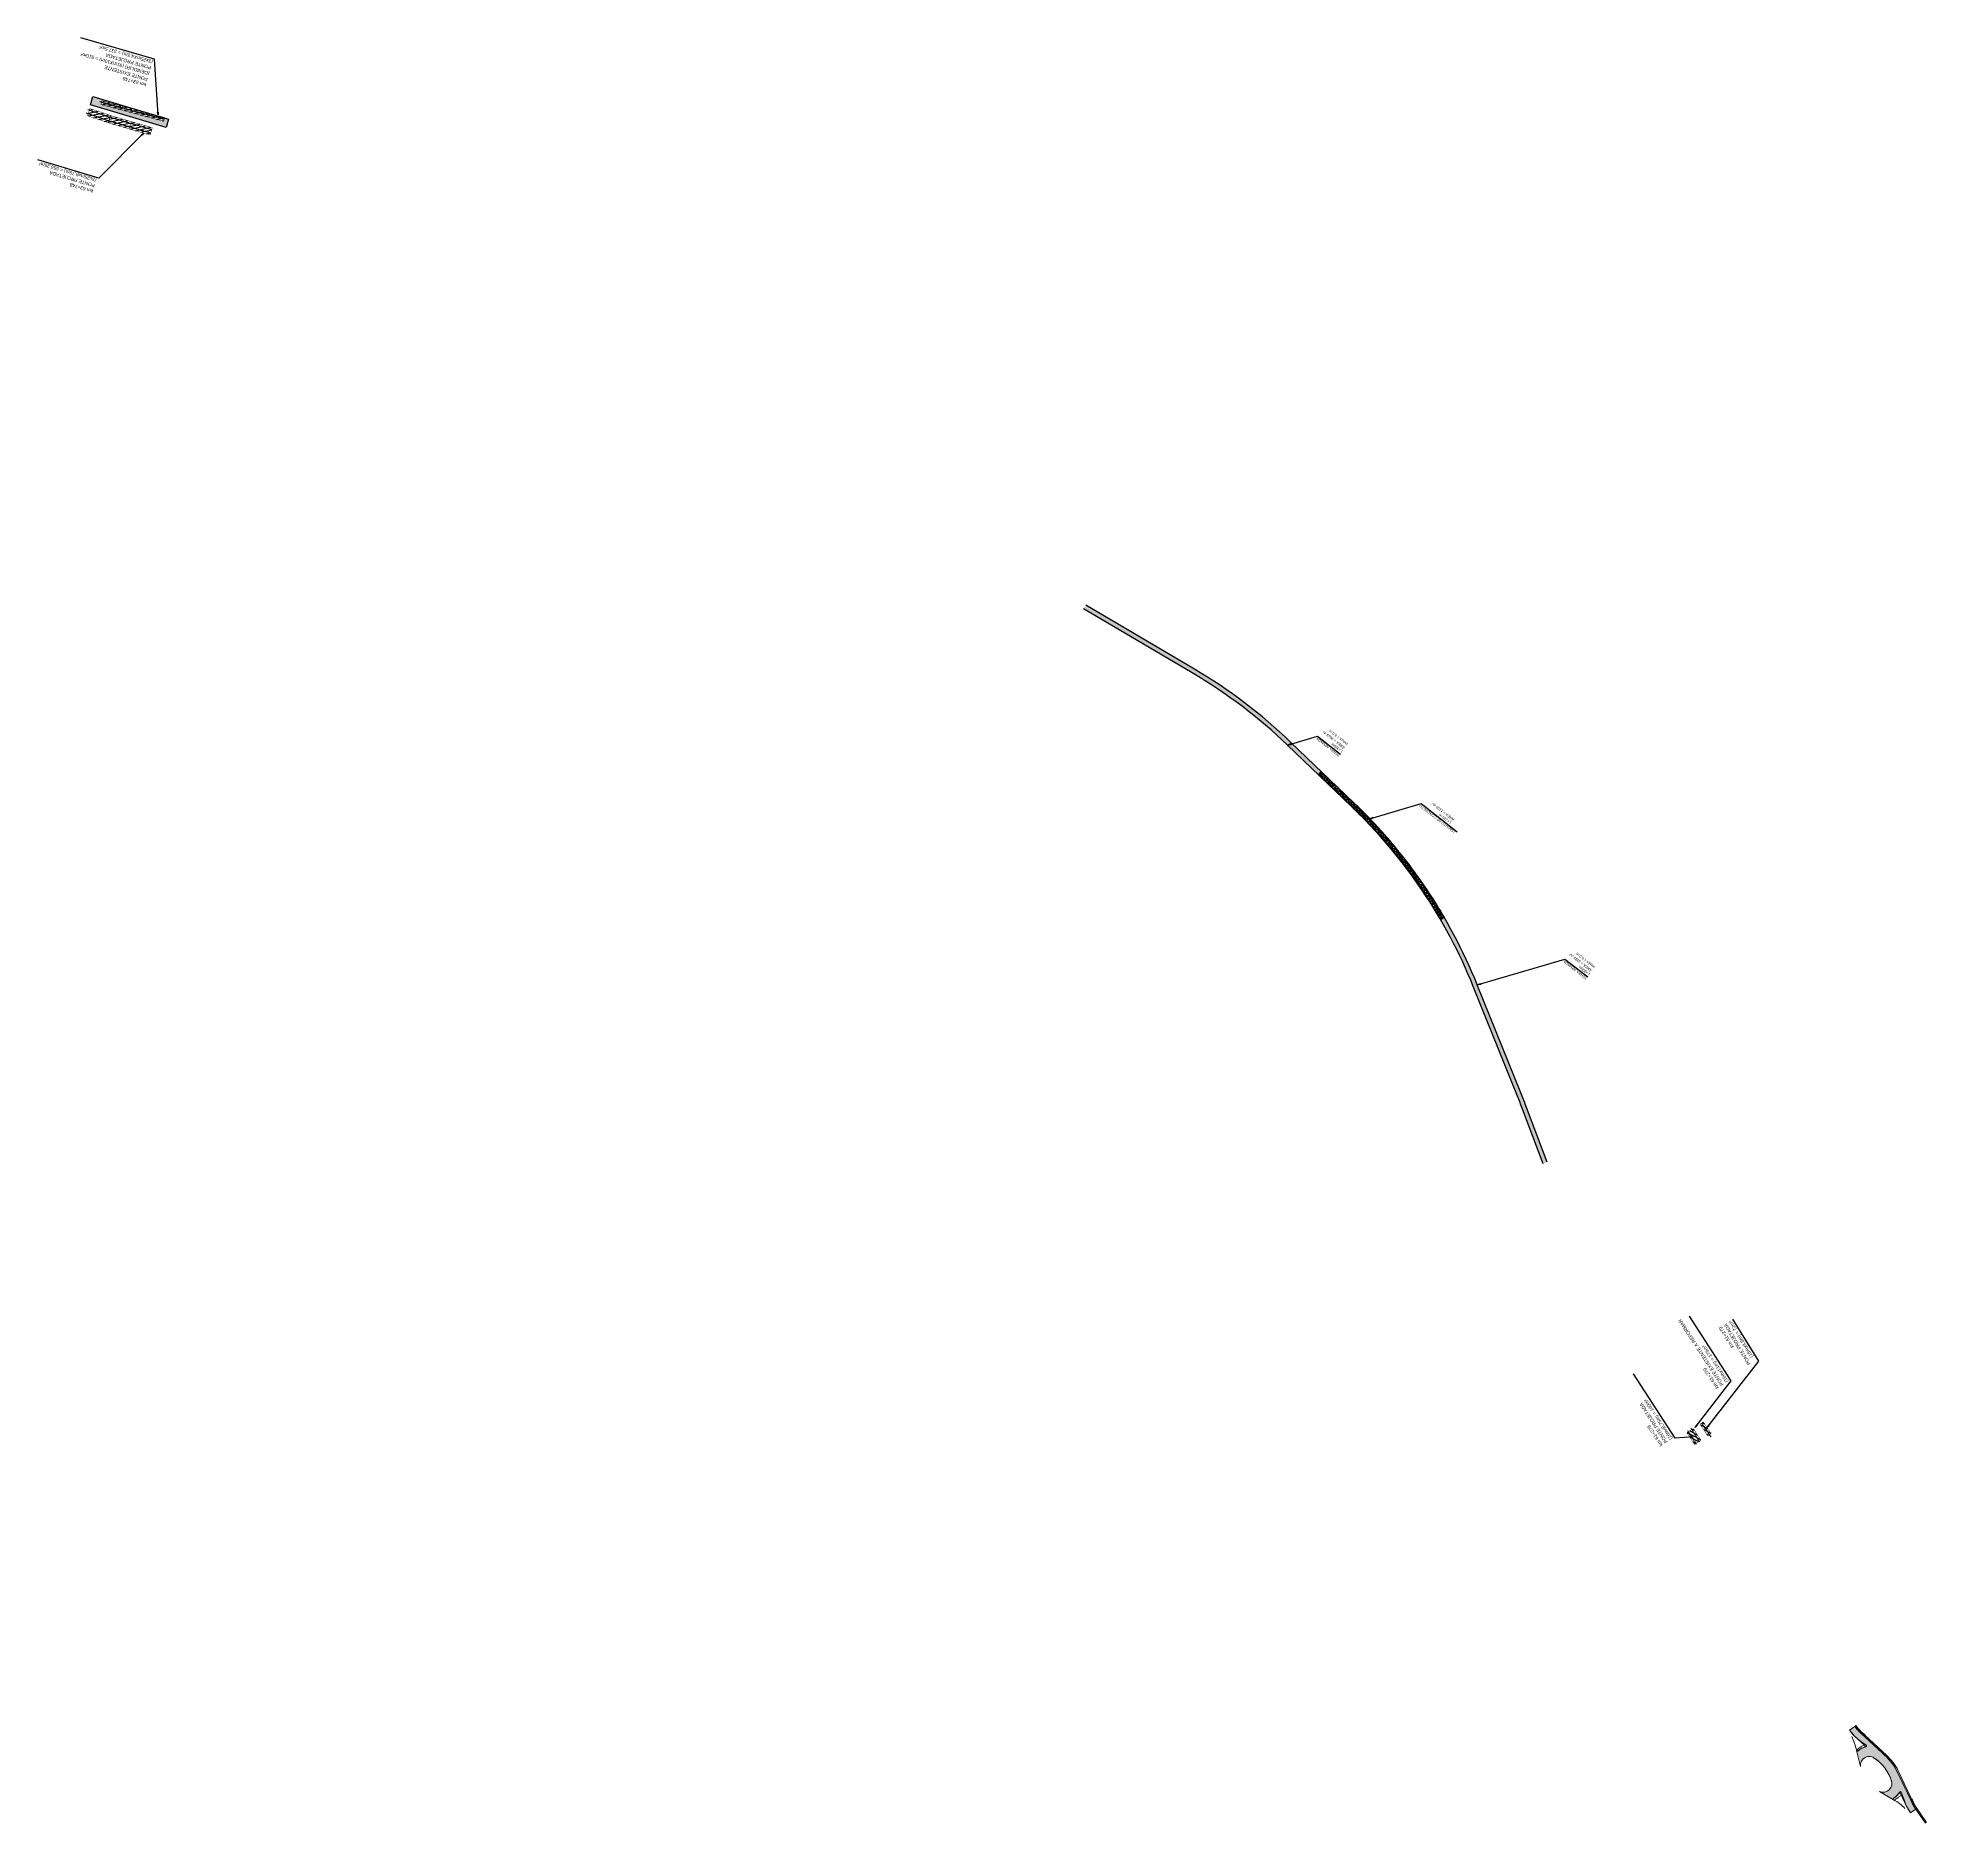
# Model space of a CAD drawing. Header units: metres. Extents: x 288915 to 323983, y 7382661 to 7464883.
# Drawn here: x 305838 to 308020, y 7433901 to 7435975 of the extents above; entities that cross this region are included whole.
import ezdxf

# ---------------------------------------------------------------- set-up
doc = ezdxf.new("R2010")
doc.units = ezdxf.units.M
doc.linetypes.add('CENTER', pattern=[50.800000000000004, 31.75, -6.35, 6.35, -6.35])
doc.layers.get('0').update_dxf_attribs({"color": 255})
for name, color, linetype in [('_METÁLICA', 2, 'Continuous'), ('_PASS. INFERIOR A CONSTRUIR', 10, 'Continuous'), ('_PONTE A DEMOLIR', 30, 'Continuous'), ('_TERRA ARMADA', 253, 'Continuous'), ('A-IMAGENS', 255, 'Continuous'), ('U-HZ-TEXTO-OAE', 2, 'Continuous')]:
    doc.layers.add(name, color=color, linetype=linetype)
for name, color, linetype, lineweight in [('Jundiai - Layout MRS_v4_2013-mod$0$U-HZ-PASSEIO', 45, 'Continuous', 0), ('Jundiai - Layout MRS_v4_2013-mod$0$U-HZ-VIARIO_LOCAL', 5, 'Continuous', 0), ('U-HZ-ESTRUTURAS', 2, 'Continuous', 30), ('U-HZ-PASSEIO', 45, 'Continuous', 0), ('U-HZ-VIARIO_LOCAL', 255, 'Continuous', 0)]:
    doc.layers.add(name, color=color, linetype=linetype, lineweight=lineweight)
doc.styles.add('ARIAL', font='arial.ttf')
doc.styles.add('DIM', font='arial.ttf', dxfattribs={"width": 0.8})
doc.linetypes.add('FENCELINE2', pattern='A,6.35,-2.54,[132,ltypeshp.shx,S=2.54,R=0,X=-2.54,Y=0],-2.54,25.4', length=36.83)
doc.dimstyles.new('U-1_2000', dxfattribs={"dimscale": 2, "dimtxt": 1.5, "dimasz": 0.75, "dimexe": 0.75, "dimexo": 0.75, "dimgap": 0.25, "dimtad": 1, "dimzin": 4, "dimtxsty": 'DIM', "dimblk": 'ARCHTICK', "dimcen": 0.7, "dimdle": 0.75, "dimclrd": 256, "dimclre": 256, "dimclrt": 256, "dimaunit": 1, "dimadec": 3, "dimazin": 2, "dimtfac": 1, "dimtofl": 0, "dimtmove": 0, "dimatfit": 3, "dimldrblk": 'CLOSEDBLANK', "dimfxl": 0, "dimtolj": 1, "dimtzin": 0, "dimlwd": -1, "dimlwe": -1, "dimarcsym": 0})

# ---------------------------------------------------------------- blocks, each defined once
blk = doc.blocks.new('_ArchTick')
at = {"color": 0, "linetype": 'ByBlock', "const_width": 0.15}
blk.add_lwpolyline([(-0.5, -0.5), (0.5, 0.5)], dxfattribs=at)
blk = doc.blocks.new('PONTE DUPLA 16')
at = {"layer": '_PASS. INFERIOR A CONSTRUIR', "lineweight": -3}
h = blk.add_hatch(dxfattribs=at)
h.set_pattern_fill('ANSI31', color=256, scale=0.9999999999999998, angle=-42.12060717935838)
h.set_pattern_definition([(120, (43.15561505127698, 106.0764361061156), (-2.749630657015592, -1.587499999999999), [])])
h.paths.add_polyline_path([(34.52445276174694, 149.3121198043227), (43.270965767093, 149.4484195676632), (43.02481999527663, 165.4458846538328), (34.27829317748547, 165.3104826072231)])
at = {"layer": '_PASS. INFERIOR A CONSTRUIR', "lineweight": 30, "const_width": 0.4999999999999999, "flags": 128}
blk.add_lwpolyline([(34.52445276174694, 149.3121198043227), (43.270965767093, 149.4484195676632), (43.02481999527663, 165.4458846538328), (34.27829317748547, 165.3104826072231)], close=True, dxfattribs=at)
at = {"layer": 'A-IMAGENS', "color": 20, "linetype": 'CENTER', "ltscale": 0.05}
for p, q in [((36.49765043939327, 147.837952006092), (36.34215805913185, 166.6693125799724)), ((40.90155658638105, 167.2304901260296), (40.90155658638105, 148.5245755825434))]:
    blk.add_line(p, q, dxfattribs=at)
blk = doc.blocks.new('PONTE SIMPLES 16 - MRS')
at = {"layer": '_PASS. INFERIOR A CONSTRUIR', "lineweight": -3}
h = blk.add_hatch(dxfattribs=at)
h.set_pattern_fill('ANSI31', color=160, scale=0.9999999999999997, angle=-42.12060717935838)
h.set_pattern_definition([(120, (-55.23883416689932, 104.7548730773851), (-2.749630657015592, -1.587499999999998), [])])
h.paths.add_polyline_path([(-63.86999645642936, 147.9905567751266), (-59.37153994105756, 148.0606704242527), (-59.61768176779151, 164.0578790777363), (-64.11615209747106, 163.988663145341)])
at = {"layer": '_PASS. INFERIOR A CONSTRUIR', "color": 160, "lineweight": 30, "const_width": 0.4999999999999998, "flags": 128}
blk.add_lwpolyline([(-63.86999645642936, 147.9905567751266), (-59.37153994105756, 148.0606704242527), (-59.61768176779151, 164.0578790777363), (-64.11615209747106, 163.988663145341)], close=True, dxfattribs=at)
at = {"layer": 'A-IMAGENS', "color": 160, "linetype": 'CENTER', "ltscale": 0.05}
blk.add_line((-61.62026274669915, 148.0251724128611), (-61.77873780205846, 167.2177583281882), dxfattribs=at)
blk = doc.blocks.new('PONTE SIMPLES 25 - MRS')
at = {"layer": '_PASS. INFERIOR A CONSTRUIR', "lineweight": -3}
h = blk.add_hatch(dxfattribs=at)
h.set_pattern_fill('ANSI31', color=160, scale=0.9999999999999996, angle=-42.12060717935838)
h.set_pattern_definition([(120, (-55.238834165968, 149.8118160027079), (-2.749630657015591, -1.587499999999998), [])])
h.paths.add_polyline_path([(-63.86999645363539, 193.0474996999837), (-59.37153993919492, 193.1176133486442), (-59.75669636297971, 218.1496356213465), (-64.25516669172794, 218.0804196894169)])
at = {"layer": '_PASS. INFERIOR A CONSTRUIR', "color": 160, "lineweight": 30, "const_width": 0.4999999999999998, "flags": 128}
blk.add_lwpolyline([(-63.86999645363539, 193.0474996999837), (-59.37153993919492, 193.1176133486442), (-59.75669636297971, 218.1496356213465), (-64.25516669172794, 218.0804196894169)], close=True, dxfattribs=at)
at = {"layer": 'A-IMAGENS', "color": 160, "linetype": 'CENTER', "ltscale": 0.05}
blk.add_line((-61.62026274763048, 193.0821153377183), (-61.84460817277431, 220.2521256795153), dxfattribs=at)
blk = doc.blocks.new('PONTE DUPLA 25')
at = {"layer": '_PASS. INFERIOR A CONSTRUIR', "lineweight": -3}
h = blk.add_hatch(dxfattribs=at)
h.set_pattern_fill('ANSI31', color=256, scale=0.9999999999999998, angle=-42.12060717935838)
h.set_pattern_definition([(120, (42.94884956534952, 150.9912464409135), (-2.749630657015592, -1.587499999999999), [])])
h.paths.add_polyline_path([(34.31768727581948, 194.2269301391207), (43.06420028116554, 194.3632299024612), (42.67904385738075, 219.3952521751635), (33.93251703865826, 219.2598501280881)])
at = {"layer": '_PASS. INFERIOR A CONSTRUIR', "lineweight": 30, "const_width": 0.4999999999999999, "flags": 128}
blk.add_lwpolyline([(34.31768727581948, 194.2269301391207), (43.06420028116554, 194.3632299024612), (42.67904385738075, 219.3952521751635), (33.93251703865826, 219.2598501280881)], close=True, dxfattribs=at)
at = {"layer": 'A-IMAGENS', "color": 20, "linetype": 'CENTER', "ltscale": 0.05}
for p, q in [((36.44729412576974, 194.2165248588728), (36.22294869969458, 221.3865352011355)), ((40.69714925140011, 194.2516163272567), (40.47280382532495, 221.4216266695194))]:
    blk.add_line(p, q, dxfattribs=at)
blk = doc.blocks.new('A$C7C09332D')
at = {"layer": 'Jundiai - Layout MRS_v4_2013-mod$0$U-HZ-PASSEIO'}
h = blk.add_hatch(color=256, dxfattribs=at)
h.dxf.hatch_style = 1
h.paths.add_polyline_path([(596.0537819627951, 43.83639780355715), (637.8999967202537, 38.75782892014839, 0.09153442224953047), (660.1732031866165, 40.35463047040172), (699.2736373944209, 50.51077555771921, -0.01759615125324763), (705.4967282600692, 51.53493543993669), (707.9860999238986, 51.80458979831783), (707.8245614972232, 53.29586620976799), (705.3203222556037, 53.0246013626456, 0.01775293637662041), (698.9369021272282, 51.97308501601209), (659.7960990987099, 41.8064543252118, -0.09150379041600258), (638.0733873359858, 40.24779206607492), (596.234499962644, 45.32547167832985, 0.03847972272223719), (591.6281925261417, 45.52759037039917), (589.4746665470366, 45.4563452618152), (589.5242639193257, 43.95716545281604), (591.6777898977575, 44.02841056106048, -0.03847972272542338)])
at = {"layer": 'Jundiai - Layout MRS_v4_2013-mod$0$U-HZ-VIARIO_LOCAL', "transparency": 33554636}
h = blk.add_hatch(color=253, dxfattribs=at)
h.dxf.hatch_style = 1
edge = h.paths.add_edge_path()
edge.add_arc((643.1017083402714, 117.3460193799967), 77.3387947459783, 267.6112273124143, 286.1119800517534)
edge.add_line((664.5644255606458, 43.04500362463295), (690.9206160530448, 49.89089421276003))
edge.add_arc((715.3159344724776, -27.55718141488292), 81.1993594753716, 95.29358000230508, 107.4838718118946, ccw=False)
edge.add_line((707.8245614822954, 53.29586620815098), (707.3544592717662, 60.78111863601953))
edge.add_arc((711.2961241235822, -1.415908934230607), 62.32180164580046, 93.62620452567815, 106.6232511188564)
edge.add_line((693.4672751547769, 58.30125028174371), (682.9521541614085, 55.56999942567199))
edge.add_arc((682.7007514341507, 56.5378819959129), 1.000000000524415, 166.4505674060502, 284.5605338799528, ccw=False)
edge.add_arc((659.3689503915517, 62.16079491718467), 22.999793532182, 346.450207410749, 367.9538550278207)
edge.add_arc((683.1365796908128, 65.49066475128414), 0.9999999995965141, 72.05404695040289, 188.4682669166681, ccw=False)
edge.add_line((683.444699418731, 66.44201233889908), (665.4096194952726, 72.52928431518376))
edge.add_arc((661.2750414160772, 63.36028793478192), 10.05809278724279, -76.9623888635906, 65.72794499728423, ccw=False)
edge.add_arc((644.6867245729951, 98.94410121049488), 49.14450095050807, 256.2443328459045, 292.5637946629787, ccw=False)
edge.add_arc((634.9503871192644, 61.18751733286541), 10.16700665857872, 123.85280821508059, 258.94613169802, ccw=False)
edge.add_line((629.2867413908243, 69.6309254989028), (612.4098521964625, 61.19593231473118))
edge.add_arc((612.9036089808059, 60.3263322692352), 1.00000000060588, 0.07605129727897975, 119.58780463572441, ccw=False)
edge.add_arc((637.9148789056889, 60.47248655631127), 24.01170757201081, 180.3455823714475, 201.1684671335246)
edge.add_arc((614.5324949907175, 51.66714692484717), 1.000000000203401, -96.91972865663632, 7.726128246057215, ccw=False)
edge.add_line((614.4120163228363, 50.67443100828677), (603.8950838427991, 51.95079414825886))
edge.add_arc((589.8386469061451, -46.0101532886315), 98.96428973163667, 81.83435415685551, 90.35430316928593)
edge.add_line((589.2266797013581, 52.95224430877715), (589.474666561, 45.45634526293725))
edge.add_arc((592.4547052619503, -11.38049642921833), 56.9149119668854, 78.69515180732401, 93.00135319692419, ccw=False)
edge.add_line((603.6116853775457, 44.43015666585416), (639.8782373331487, 40.07443076279014))
at = {"layer": 'Jundiai - Layout MRS_v4_2013-mod$0$U-HZ-PASSEIO'}
for points in [[(589.524263930507, 43.95716545265168), (589.4746665591374, 45.45634526386857)], [(707.9185819253325, 51.79881572257727), (707.8245614822954, 53.29586620815098)]]:
    blk.add_lwpolyline(points, dxfattribs=at)
blk.add_lwpolyline([(707.986099909991, 51.80458979681134), (705.4967282600701, 51.53493543993682, 0.01759615125325064), (699.2736373944208, 50.51077555771917), (660.173203186132, 40.35463047027588, -0.0915344222474757), (637.8999967202544, 38.75782892014831), (596.0537819620222, 43.83639780431986)], format="xyb", dxfattribs=at)
for centre, start, end in [((591.1279122792184, -4.516315049491823), 77.19658337664626, 91.89482544340343), ((710.958576223813, 3.394183355383575), 93.59367212112024, 111.2729151862323)]:
    blk.add_arc(centre, 48.49999999999999, start, end, dxfattribs=at)
at = {"layer": 'Jundiai - Layout MRS_v4_2013-mod$0$U-HZ-VIARIO_LOCAL'}
for p, q in [((569.9237367482856, 44.80954177305102), (591.628192525357, 45.52759037073702)), ((569.9733341205865, 43.31036196369678), (591.6777898967266, 44.02841056138277)), ((614.4120163237676, 50.67443100828677), (597.138089963235, 52.77084105275571)), ((682.9521541614085, 55.56999942567199), (695.2490434329957, 58.80450423061848))]:
    blk.add_line(p, q, dxfattribs=at)
at = {"layer": 'Jundiai - Layout MRS_v4_2013-mod$0$U-HZ-VIARIO_LOCAL', "color": 253}
blk.add_lwpolyline([(639.8782373331487, 40.07443076279014, 0.0809005679128588), (664.5644255606458, 43.04500362463295), (690.9206160530448, 49.89089421276003, -0.05324040085393456), (707.8245614822954, 53.29586620815098), (707.3544592717662, 60.78111863601953, 0.05677118691654032), (693.4672751547769, 58.30125028174371), (682.9521541614085, 55.56999942567199, -0.5664063590794358), (681.7285832827911, 56.77216619625688, 0.09410367479273037), (682.1474821157753, 65.34340312611312, -0.5566741305772835), (683.444699418731, 66.44201233889908), (665.4096194952726, 72.52928431518376, -0.7178475595192995), (663.5440527992323, 53.56147076841444, -0.1598136391570292), (633.0010484652594, 51.20913553982973, -0.668767798600662), (629.2867413908243, 69.6309254989028), (612.4098521964625, 61.19593231473118, -0.5745132504224676), (613.9036081004888, 60.32765961438417, 0.09110781080922815), (615.523416986689, 51.80158500839025, -0.4912258556746057), (614.4120163228363, 50.67443100828677), (603.8950838427991, 51.95079414825886, 0.03719242550933804), (589.2266797013581, 52.95224430877715), (589.474666561, 45.45634526293725, -0.06250378415474654), (603.6116853775457, 44.43015666585416)], format="xyb", close=True, dxfattribs=at)
at = {"layer": 'Jundiai - Layout MRS_v4_2013-mod$0$U-HZ-VIARIO_LOCAL', "linetype": 'FENCELINE2', "ltscale": 0.5}
for points in [[(684.1246741209179, 63.06709859333932), (684.2848674096167, 61.37355070468038, -0.06947558091058087), (684.0320280669257, 55.85049135051668), (682.9521541623399, 55.56999942474067, -0.5664022679082199), (681.7285803798586, 56.77215414866805, 0.02312069274892701), (682.1307456241921, 58.86061608605087, 0.02732669591584505), (682.354863951914, 61.36187043692917, 0.0290860315691307), (682.2922012554482, 64.0356475431472, 0.01431417058615845), (682.1474821157753, 65.34340312611312, -0.5566741406241499), (683.4446994485334, 66.44201232958585, 0.00148179894957875), (684.02694722265, 66.25534032378346, 0.2513454814606322), (683.4375644428656, 65.5278396802023), (683.9656250113621, 63.90707178227603), (684.1246741209179, 63.067098592408)], [(611.9627940673381, 58.19748354330659), (611.8567759087309, 55.94098050985485, 0.0504774718033877), (612.0361148593947, 52.61821422353387, -0.0009622712937432218), (612.2960232393816, 50.93123360630125), (614.4120163228363, 50.67443100735545, 0.5666405150841235), (615.4646238600835, 52.02927365899086, -0.0326582218251177), (614.554667590186, 54.9170722765848, -0.02623789164365), (614.121216300875, 57.20167986303568, -0.02269791813701916), (613.9235045043752, 59.40122981462628, -0.01150032759086739), (613.9033830221742, 60.34758944809437, 0.5679045836067134), (612.4098521964625, 61.19593231473118), (610.527341388166, 60.18278432637453, -0.05188940577174506), (611.4323586020619, 59.99710915237665, -0.3649604929278775), (611.9138829596341, 59.26892813667655), (611.9627940682694, 58.19748354237527)]]:
    blk.add_lwpolyline(points, format="xyb", dxfattribs=at)
at = {"layer": 'Jundiai - Layout MRS_v4_2013-mod$0$U-HZ-VIARIO_LOCAL', "linetype": 'Continuous'}
blk.add_lwpolyline([(637.8999967202544, 38.75782892014831, 0.09153442225379824), (660.1732031870633, 40.35463047027588), (699.2736373944208, 50.51077555771917, -0.01759615125324792), (705.4967282600701, 51.53493543993682), (707.9860999239609, 51.80458979867399), (707.8245614971966, 53.29586621001363), (705.320322255604, 53.02460136264563, 0.01775293637662067), (698.9369021272287, 51.97308501601219), (659.796099097468, 41.80645432509482, -0.09150379040714346), (638.0733873359859, 40.24779206607491), (596.2344999620691, 45.32547167874873, 0.03847972272566798), (591.6281925234944, 45.52759037073702), (589.4746665479615, 45.45634526200593), (589.5242639193311, 43.95716545265168), (591.6777898985893, 44.02841056138277, -0.03847972272615221), (596.0537819629535, 43.83639780431986), (637.8999967202544, 38.75782892014831, 0.09153442225379824)], format="xyb", close=True, dxfattribs=at)
at = {"layer": 'Jundiai - Layout MRS_v4_2013-mod$0$U-HZ-VIARIO_LOCAL', "linetype": 'FENCELINE2', "ltscale": 0.5}
for points in [[(589.4746665470302, 45.45634526200593), (589.5242639193311, 43.95716545265168)], [(707.8245614971966, 53.29586621001363), (707.9860999239609, 51.80458979774266)]]:
    blk.add_lwpolyline(points, dxfattribs=at)
at = {"layer": 'Jundiai - Layout MRS_v4_2013-mod$0$U-HZ-VIARIO_LOCAL'}
blk.add_lwpolyline([(707.8245614822954, 53.29586620815098), (705.320322255604, 53.02460136264563, 0.01775293637661987), (698.9369021272287, 51.97308501601219), (659.796099094674, 41.8064543241635, -0.09150379039848261), (638.0733873359859, 40.24779206607491), (596.2344999620691, 45.32547167874873)], format="xyb", dxfattribs=at)
for centre, radius, start, end in [((683.1365796914324, 65.49066475126892), 0.9999999999999999, 72.05404743988657, 187.9754289353633), ((715.2299088872969, 164.5817302726209), 103.1586340401089, 252.0540474398866, 261.44391683504), ((591.1279122754931, -4.516315040178597), 57.49999999068014, 82.90931412876307, 91.89482544340343), ((592.6201399592683, 15.5439941836521), 30, 83.08027142857344, 91.89482544340343), ((592.6201399592683, 15.5439941836521), 28.5, 83.08027142857344, 91.89482544340343), ((589.1307455198839, 102.1948906285688), 47.14691284325878, 279.4446427941974, 299.5878027385507), ((612.9036089796573, 60.32633226830512), 0.9999999999999999, 0.07605129726358544, 119.5878027385507), ((636.9035878377035, 60.3581885676831), 23, 180.0760512972636, 201.2308636692152), ((614.5324949910864, 51.66714692488313), 0.9999999999999999, 263.0802713756005, 21.23086366921522), ((644.711935447529, 99.87940850388259), 49.99999999999999, 254.2988692665265, 295.4950639122142), ((682.7007514340803, 56.53788199555129), 0.9999999999999999, 166.4505674368387, 284.5605338890645), ((659.3687158124521, 62.16070279758424), 23, 346.4505674368387, 7.975428935363349), ((711.6798568898812, -3.766010526567698), 64.69189244174866, 93.83374240965938, 104.7134894598644)]:
    blk.add_arc(centre, radius, start, end, dxfattribs=at)
at = {"layer": 'U-HZ-PASSEIO'}
for points in [[(589.524263930507, 43.95716545265168), (589.4746665591374, 45.45634526386857)], [(707.9185819253325, 51.79881572257727), (707.8245614822954, 53.29586620815098)]]:
    blk.add_lwpolyline(points, dxfattribs=at)
for centre, start, end in [((591.1279122792184, -4.516315049491823), 77.19658337664626, 91.89482544340343), ((710.958576223813, 3.394183355383575), 93.59367212112024, 111.2729151862323)]:
    blk.add_arc(centre, 48.49999999999999, start, end, dxfattribs=at)
at = {"layer": 'U-HZ-VIARIO_LOCAL'}
for p, q in [((569.9237367482856, 44.80954177305102), (589.4746665582061, 45.45634526293725)), ((615.0363252172247, 49.0164990099147), (603.8700743289664, 51.5540631050244)), ((682.6398993823677, 54.07297136541456), (690.0969574255869, 56.97629661299288))]:
    blk.add_line(p, q, dxfattribs=at)
for centre, radius, start, end in [((683.1365796914324, 65.49066475126892), 0.9999999999999999, 72.05404743988657, 187.9754289353633), ((715.2299088872969, 164.5817302726209), 103.1586340401089, 252.0540474398866, 261.44391683504), ((591.1279122792184, -4.516315049491823), 57.49999999999999, 77.1968083334774, 91.89482544340343), ((591.1279122792184, -4.516315049491823), 49.99999999999999, 77.19658337664626, 91.89482544340343), ((589.1307455198839, 102.1948906285688), 47.14691284325878, 279.4446427941974, 299.5878027385507), ((612.9036089796573, 60.32633226830512), 0.9999999999999999, 0.07605129726358544, 119.5878027385507), ((636.9035878377035, 60.3581885676831), 23, 180.0760512972636, 205.5907208174966), ((615.2579280342907, 49.99163602292538), 0.9999999999999999, 257.1968083973352, 25.59072081749659), ((682.2770886197686, 55.00483420398086), 0.9999999999999999, 162.6528065811437, 291.2729151862322), ((659.3687158124521, 62.16070279758424), 23, 342.6528065811437, 7.975428935363349), ((710.958576223813, 3.394183355383575), 57.49999999999999, 93.59367212112024, 111.2729151862323), ((710.958576223813, 3.394183355383575), 49.99999999999999, 93.59367212112024, 111.2729151862323)]:
    blk.add_arc(centre, radius, start, end, dxfattribs=at)

msp = doc.modelspace()

# ---------------------------------------------------------------- hatches: boundary and pattern name
at = {"layer": '_METÁLICA'}
h = msp.add_hatch(dxfattribs=at)
h.set_pattern_fill('NET3', color=256)
h.set_pattern_definition([(0, (0, 0), (0, 3.175), []), (59.99999999999999, (0, 0), (-2.749630657015592, 1.5875), []), (120, (0, 0), (-2.749630657015593, -1.587499999999999), [])])
edge = h.paths.add_edge_path()
edge.add_arc((306938.8555098717, 7434657.905611497), 602.5000000027484, 37.29538805798658, 43.78469447518036)
edge.add_arc((306938.8555098015, 7434657.905611432), 602.5000000985488, 43.78469447503691, 46.20709021637212)
edge.add_line((307355.8179559771, 7435092.817750373), (307317.8131901142, 7435129.253983639))
edge.add_line((307317.8131901142, 7435129.253983639), (307314.352920852, 7435125.64475427))
edge.add_line((307314.352920852, 7435125.64475427), (307352.3576867149, 7435089.208521005))
edge.add_arc((306938.8555095874, 7434657.905611225), 597.5000003960233, 43.830100460520214, 46.20709021527438, ccw=False)
edge.add_arc((306938.8555098956, 7434657.905611515), 597.4999999731309, 37.53067690348013, 43.83010046094739, ccw=False)
edge.add_arc((306930.0379711593, 7434651.552684425), 608.3627551637804, 30.316512122086124, 37.4992698842741, ccw=False)
edge.add_line((307455.2071892035, 7434958.639861444), (307459.5278041485, 7434961.156279898))
edge.add_arc((306929.1448689238, 7434650.967451345), 614.4291393942347, 30.32077735183102, 37.26140264349564)
at = {"layer": '_PONTE A DEMOLIR', "transparency": 33554495}
h = msp.add_hatch(color=256, dxfattribs=at)
h.dxf.hatch_style = 1
h.paths.add_polyline_path([(305985.5184349617, 7435872.017543149), (305898.3223612406, 7435898.05299451), (305901.1833998518, 7435907.634980633), (305988.379473573, 7435881.599529272)])
at = {"layer": '_TERRA ARMADA'}
h = msp.add_hatch(dxfattribs=at)
h.set_pattern_fill('ANSI36', color=256, scale=0.2, angle=55)
h.set_pattern_definition([(99.99999999999997, (19.25071957998443, 25.02210916299373), (-0.8183194605951285, 0.9841010227163158), [1.5875, -0.3174999999999999, 0, -0.3174999999999999])])
edge = h.paths.add_edge_path()
edge.add_line((307317.8131901146, 7435129.253983637), (307282.3406442506, 7435163.262506681))
edge.add_arc((306865.3781981485, 7434728.350367805), 602.5000000006524, 46.20709021712421, 59.45767888662205)
edge.add_line((307171.5534311599, 7435247.255924425), (307046.0829744333, 7435321.288560682))
edge.add_line((307046.0829744333, 7435321.288560682), (307043.5421011298, 7435316.982290503))
edge.add_line((307043.5421011298, 7435316.982290503), (307169.0125578569, 7435242.949654246))
edge.add_arc((306865.3781981523, 7434728.350367807), 597.4999999971736, 46.207090217359394, 59.45767888684952, ccw=False)
edge.add_line((307278.880374988, 7435159.653277313), (307314.3529208518, 7435125.64475427))
edge.add_line((307314.3529208518, 7435125.64475427), (307317.8131901143, 7435129.253983637))
edge = h.paths.add_edge_path()
edge.add_arc((306938.8555098724, 7434657.905611502), 602.4999999994262, 21.950292038755492, 30.218292636549677, ccw=False)
edge.add_line((307497.6793824061, 7434883.121351373), (307548.59260679, 7434756.791259019))
edge.add_arc((306804.2670338004, 7434456.815107525), 802.5000000442739, 20.791801248330387, 21.950292041038097, ccw=False)
edge.add_line((307554.5054097887, 7434741.681092272), (307578.4199434153, 7434678.698490511))
edge.add_line((307578.4199434153, 7434678.698490511), (307573.7455610109, 7434676.923624562))
edge.add_line((307573.7455610109, 7434676.923624562), (307549.831027384, 7434739.906226324))
edge.add_arc((306804.2670338505, 7434456.815107525), 797.4999999976461, 20.7918012496647, 21.95029204234534)
edge.add_line((307543.9550642794, 7434754.922248729), (307493.0418398954, 7434881.252341085))
edge.add_arc((306938.8555098741, 7434657.905611499), 597.499999999273, 21.95029203916987, 30.21742792818581)
edge.add_line((307455.1682590942, 7434958.61709281), (307459.5232139524, 7434961.164128409))

# ---------------------------------------------------------------- linework, layer by layer
for points in [[(307169.0125578569, 7435242.949654246), (307043.5421011298, 7435316.982290503)], [(307171.5534311599, 7435247.255924425), (307046.0829744333, 7435321.288560682)], [(307352.3576867149, 7435089.208521005), (307278.880374988, 7435159.653277313)], [(307355.8179559771, 7435092.817750373), (307282.3406442506, 7435163.262506681)], [(307543.9550642794, 7434754.922248729), (307493.0418398954, 7434881.252341085)], [(307548.59260679, 7434756.791259019), (307497.6793824061, 7434883.121351373)], [(307573.7455610109, 7434676.923624562), (307549.831027384, 7434739.906226324)], [(307578.4199434153, 7434678.698490511), (307554.5054097887, 7434741.681092272)]]:
    msp.add_lwpolyline(points)
for points in [[(307278.880374988, 7435159.653277313, 0.05788110860819068), (307169.0125578569, 7435242.949654246)], [(307282.3406442506, 7435163.262506681, 0.05788110860821449), (307171.5534311599, 7435247.255924425)], [(307493.0418398954, 7434881.252341085, 0.1062372405805379), (307352.3576867147, 7435089.208521005)], [(307497.6793824061, 7434883.121351373, 0.1062372405806479), (307355.8179559772, 7435092.817750373)], [(307554.5054097887, 7434741.681092272, 0.005054912725655086), (307548.59260679, 7434756.791259019)], [(307549.831027384, 7434739.906226324, 0.005054912725535318), (307543.9550642794, 7434754.922248729)]]:
    msp.add_lwpolyline(points, format="xyb")
msp.add_lwpolyline([(307418.1576693847, 7435022.975043098, 0.02832251024977927), (307373.8274300915, 7435074.8056938, 0.01057008899576758), (307355.8179559771, 7435092.817750373), (307317.8131901142, 7435129.253983639), (307314.352920852, 7435125.64475427), (307352.3576867149, 7435089.208521005, -0.01037194628120735), (307369.8899243679, 7435071.687659831, -0.02749334463361094), (307412.6893143514, 7435021.894314256, -0.03135095846487413), (307455.2071892035, 7434958.639861444), (307459.5278041485, 7434961.156279898, 0.0302934524717133)], format="xyb", close=True)
at = {"layer": '_METÁLICA'}
msp.add_lwpolyline([(307418.1576693847, 7435022.975043098, 0.02832251024978172), (307373.8274300915, 7435074.8056938, 0.01057008899576758), (307355.8179559771, 7435092.817750373), (307317.8131901142, 7435129.253983639), (307314.352920852, 7435125.64475427), (307352.3576867149, 7435089.208521005, -0.01037194628121087), (307369.8899243679, 7435071.687659831, -0.02749334463363902), (307412.6893143514, 7435021.894314256, -0.03135095846486777), (307455.2071892035, 7434958.639861444), (307459.5278041485, 7434961.156279898, 0.03029345247170398)], format="xyb", close=True, dxfattribs=at)
at = {"layer": '_PONTE A DEMOLIR'}
msp.add_lwpolyline([(305985.5184349617, 7435872.017543149), (305898.3223612406, 7435898.05299451), (305901.1833998518, 7435907.634980633), (305988.379473573, 7435881.599529272), (305985.5184349617, 7435872.017543149)], dxfattribs=at)
at = {"layer": 'U-HZ-ESTRUTURAS', "flags": 128}
for points in [[(307573.7455610109, 7434676.923624562), (307549.831027384, 7434739.906226324, 0.00505491272553436), (307543.9550642794, 7434754.922248729), (307493.0418398954, 7434881.252341085, 0.1062372405805726), (307352.3576867149, 7435089.208521005), (307278.880374988, 7435159.653277313, 0.05788110860821991), (307169.0125578569, 7435242.949654246), (307043.5421011298, 7435316.982290503)], [(307578.4199434153, 7434678.698490511), (307554.5054097887, 7434741.681092272, 0.00505491272565613), (307548.59260679, 7434756.791259019), (307497.6793824061, 7434883.121351373, 0.1062372405806187), (307355.8179559771, 7435092.817750373), (307282.3406442506, 7435163.262506681, 0.05788110860821898), (307171.5534311599, 7435247.255924425), (307046.0829744333, 7435321.288560682)]]:
    msp.add_lwpolyline(points, format="xyb", dxfattribs=at)

# ---------------------------------------------------------------- block references
at = {"rotation": 122.5721777172409}
msp.add_blockref('A$C7C09332D', (308359.0648056424, 7433460.042429236), dxfattribs=at)
at = {"layer": 'A-IMAGENS'}
for name, p, rotation in [('PONTE DUPLA 25', (306090.219085478, 7435780.364916388), 70.46644604048657), ('PONTE SIMPLES 25 - MRS', (306137.6993527094, 7435900.788100948), 74.12027530481356), ('PONTE SIMPLES 25 - MRS', (306161.8814939072, 7435894.309325475), 74.12027530481356), ('PONTE DUPLA 25', (306118.5334917012, 7435780.205479652), 72.79571681690358), ('PONTE DUPLA 25', (306143.0740241152, 7435773.975900915), 73.05675800698276), ('PONTE SIMPLES 25 - MRS', (306186.063635105, 7435887.830550003), 74.12027530481356), ('PONTE DUPLA 16', (307798.9846855719, 7434208.651892278), 32.39290533778792), ('PONTE SIMPLES 16 - MRS', (307624.7591354023, 7434469.256390671), 212.6087090886695)]:
    msp.add_blockref(name, p, dxfattribs=dict(at, rotation=rotation))

# ---------------------------------------------------------------- texts
at = {"layer": 'U-HZ-TEXTO-OAE', "style": 'ARIAL'}
for s, p in [('ÁREA = 3016 m²', (307345.3415272388, 7435157.566666311)), ('Hmáx.= 9,0 m', (307348.8344510471, 7435161.667926786)), ('TERRA ARMADA', (307339.754045667, 7435148.470967172)), ('L=335m', (307342.9235908691, 7435153.198800355)), ('VIADUTO DE CONCRETO', (307472.4348438129, 7435060.501297412)), ('ÁREA = 1100 m²', (307471.586558263, 7435074.529592581)), ('L=220 m', (307467.8675203546, 7435070.991776214)), ('TERRA ARMADA', (307624.7037293979, 7434891.425393493)), ('ÁREA = 3335 m²', (307630.2912109697, 7434900.521092632)), ('Hmáx.= 9,0 m', (307633.784134778, 7434904.622353107)), ('L=305m', (307627.8732745999, 7434896.153226676))]:
    msp.add_text(s, height=3, rotation=142.4026475484895, dxfattribs=at).set_placement(p)
at = {"layer": 'U-HZ-TEXTO-OAE', "color": 2, "linetype": 'Continuous', "lineweight": -3, "char_height": 4, "width": 150.2515116109687, "style": 'ARIAL'}
for s, insert, attachment_point, rotation in [('{\\C256;km 63+748\\P}PONTE EXISTENTE\\P(DEMOLIR) (91mX10m) = 910m{\\H1.0833x;\\C256;²}\\PPONTE PROJETADA\\P(3x25mX4,5m) = 337,5m{\\H1.0833x;\\C256;²}', (305970.9807404142, 7435950.686756827), 7, 164.01012862690638), ('{\\C256;km 63+748\\fMS Shell Dlg 2|b0|i0|c0|p0;\\H0.70832x;\\P}PONTE PROJETADA \\P(3x25mx8,75m) = 656,25m²', (305906.0834142323, 7435814.350766062), 7, 163.50874489725496), ('{\\C256;km 61+279\\P}PONTE EXISTENTE A REFORMAR\\P\\pt40;(16mx11m) = 176m²', (307788.5045444716, 7434426.760744696), 7, 123.1103400559533), ('{\\C256;km 61+279\\P}PONTE PROJETADA\\P(16mx4,5m) = 72m²', (307791.8726295605, 7434497.09350194), 9, 120.88564942916902), ('{\\C256;km 61+279\\P}PONTE PROJETADA\\P(16mx8,75m) = 140m²', (307724.0347169564, 7434360.572755545), 7, 123.1103400559533)]:
    msp.add_mtext(s, dxfattribs=dict(at, insert=insert, attachment_point=attachment_point, rotation=rotation))

# ---------------------------------------------------------------- leaders
at = {"layer": 'U-HZ-TEXTO-OAE', "color": 2, "linetype": 'Continuous', "lineweight": -3}
for points in [[(305976.2901750327, 7435886.669567838), (305972.3790608575, 7435950.98841933), (305887.3092565532, 7435975.479591048)], [(305959.6910424966, 7435865.591009678), (305908.119823357, 7435813.667442192), (305837.7221369067, 7435834.946165646)], [(307748.9575372783, 7434372.6741328), (307790.3716505888, 7434426.362886072), (307742.3915581704, 7434500.863064511)], [(307762.8358663462, 7434372.480424568), (307822.3520213089, 7434449.209018201), (307792.3154832984, 7434497.729693148)], [(307746.615771263, 7434361.998048032), (307726.0388331497, 7434360.263492376), (307677.7847205782, 7434434.586479908)]]:
    msp.add_leader(points, dimstyle='U-1_2000', override={"dimscale": 1, "dimasz": 3}, dxfattribs=at)
at = {"layer": 'U-HZ-TEXTO-OAE'}
for points in [[(307278.880374988, 7435159.653277313), (307313.540633272, 7435169.863331693), (307340.1016972795, 7435149.410513927)], [(307373.8274300915, 7435074.8056938), (307432.7639830719, 7435092.16694385), (307474.5968687093, 7435059.797828455)], [(307497.6793824061, 7434883.121351373), (307598.4903170028, 7434912.817758014), (307625.0513810103, 7434892.364940248)]]:
    msp.add_leader(points, dimstyle='U-1_2000', override={"dimscale": 2, "dimasz": 2}, dxfattribs=at)

doc.saveas('drawing.dxf')
